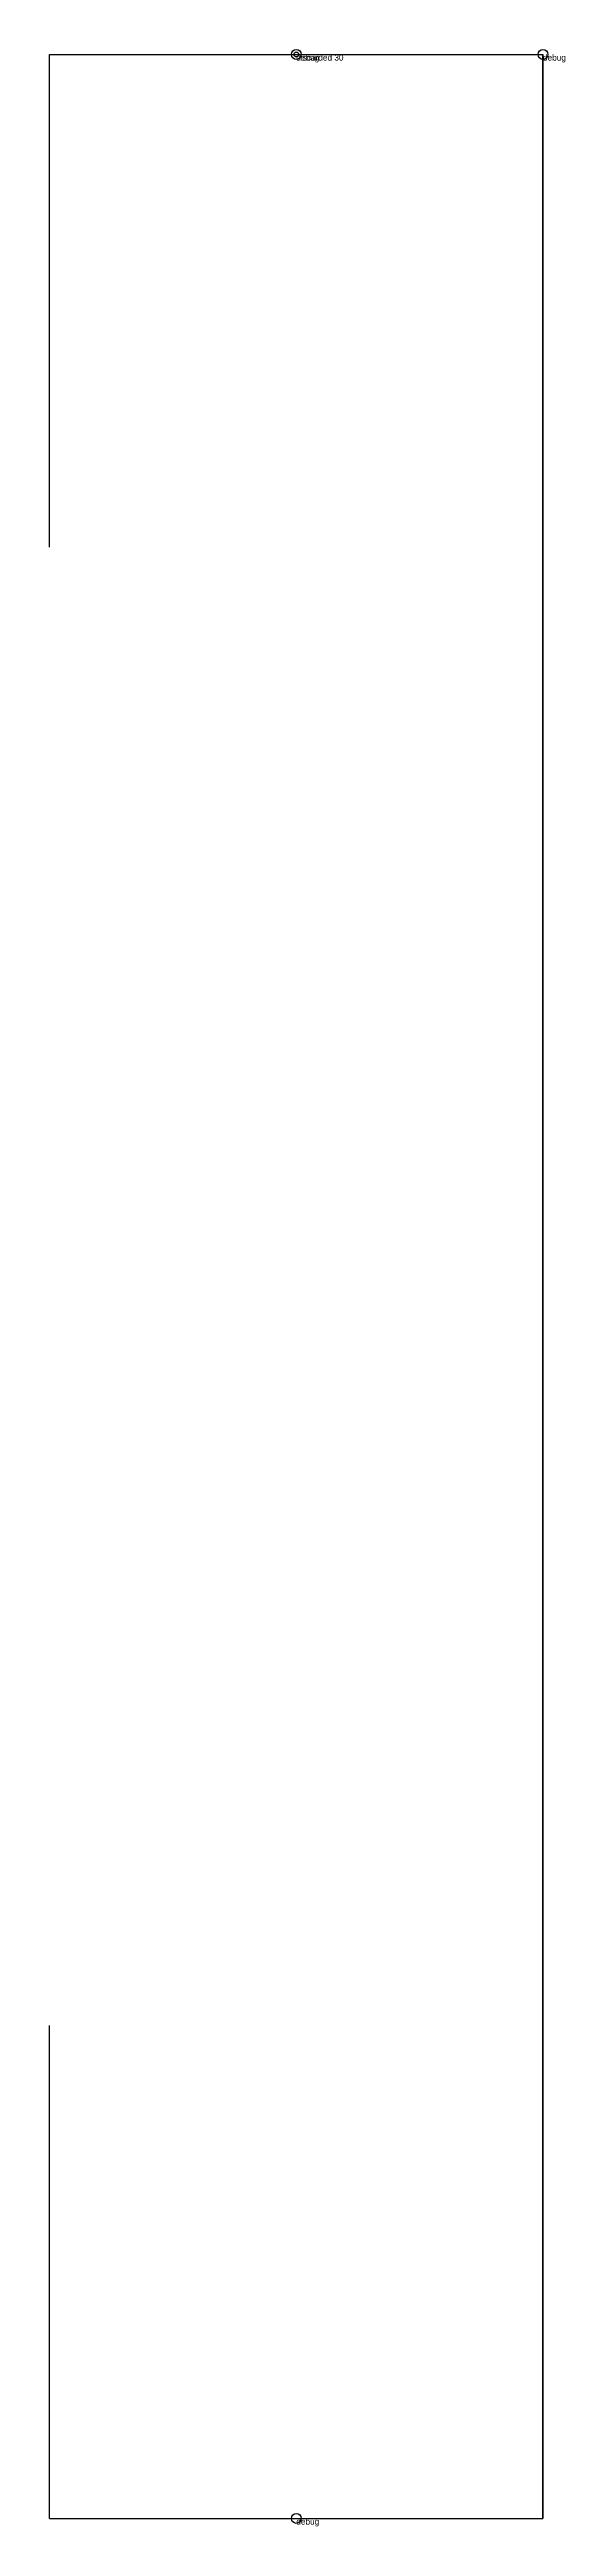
# Model space of a CAD drawing. Header units: metres. Extents: x 7978 to 27140, y 8160 to 45277.
# Drawn here: x 24340 to 24549, y 16722 to 17727 of the extents above; entities that cross this region are included whole.
import ezdxf

# ---------------------------------------------------------------- set-up
doc = ezdxf.new("R2010")
doc.units = ezdxf.units.M
doc.layers.add('WALL', color=7, linetype='Continuous')

msp = doc.modelspace()

# ---------------------------------------------------------------- texts
at = {"layer": 'debug', "char_height": 2.5, "attachment_point": 1}
for s, insert in [('discarded 30', (24440, 17725)), ('debug', (24440, 17725)), ('debug', (24540, 17725)), ('debug', (24540, 17725)), ('debug', (24540, 17725)), ('debug', (24540, 17725)), ('debug', (24440, 16725)), ('debug', (24440, 16725)), ('debug', (24440, 16725)), ('debug', (24440, 16725)), ('debug', (24440, 16725))]:
    msp.add_mtext(s, dxfattribs=dict(at, insert=insert))

# ---------------------------------------------------------------- linework, layer by layer
at = {"layer": 'debug', "color": 2}
for centre in [(24440, 17725), (24540, 17725), (24540, 17725), (24540, 17725), (24540, 17725), (24440, 16725), (24440, 16725), (24440, 16725), (24440, 16725), (24440, 16725)]:
    msp.add_circle(centre, 2, dxfattribs=at)
at = {"layer": 'debug', "color": 4}
msp.add_circle((24440, 17725), 1, dxfattribs=at)
at = {"layer": 'WALL'}
for p, q in [((24340, 17525), (24340, 17725)), ((24340, 17725), (24540, 17725)), ((24440, 17725), (24540, 17725)), ((24540, 17725), (24540, 16725)), ((24540, 16725), (24540, 17725)), ((24340, 16725), (24340, 16925)), ((24340, 16725), (24540, 16725)), ((24440, 16725), (24540, 16725))]:
    msp.add_line(p, q, dxfattribs=at)

msp.set_redraw_order([(e.dxf.handle, doc.entitydb.next_handle()) for e in msp.query("TEXT MTEXT ATTDEF DIMENSION ARC_DIMENSION")])  # texts and dimensions are drawn at this point

doc.saveas('drawing.dxf')
